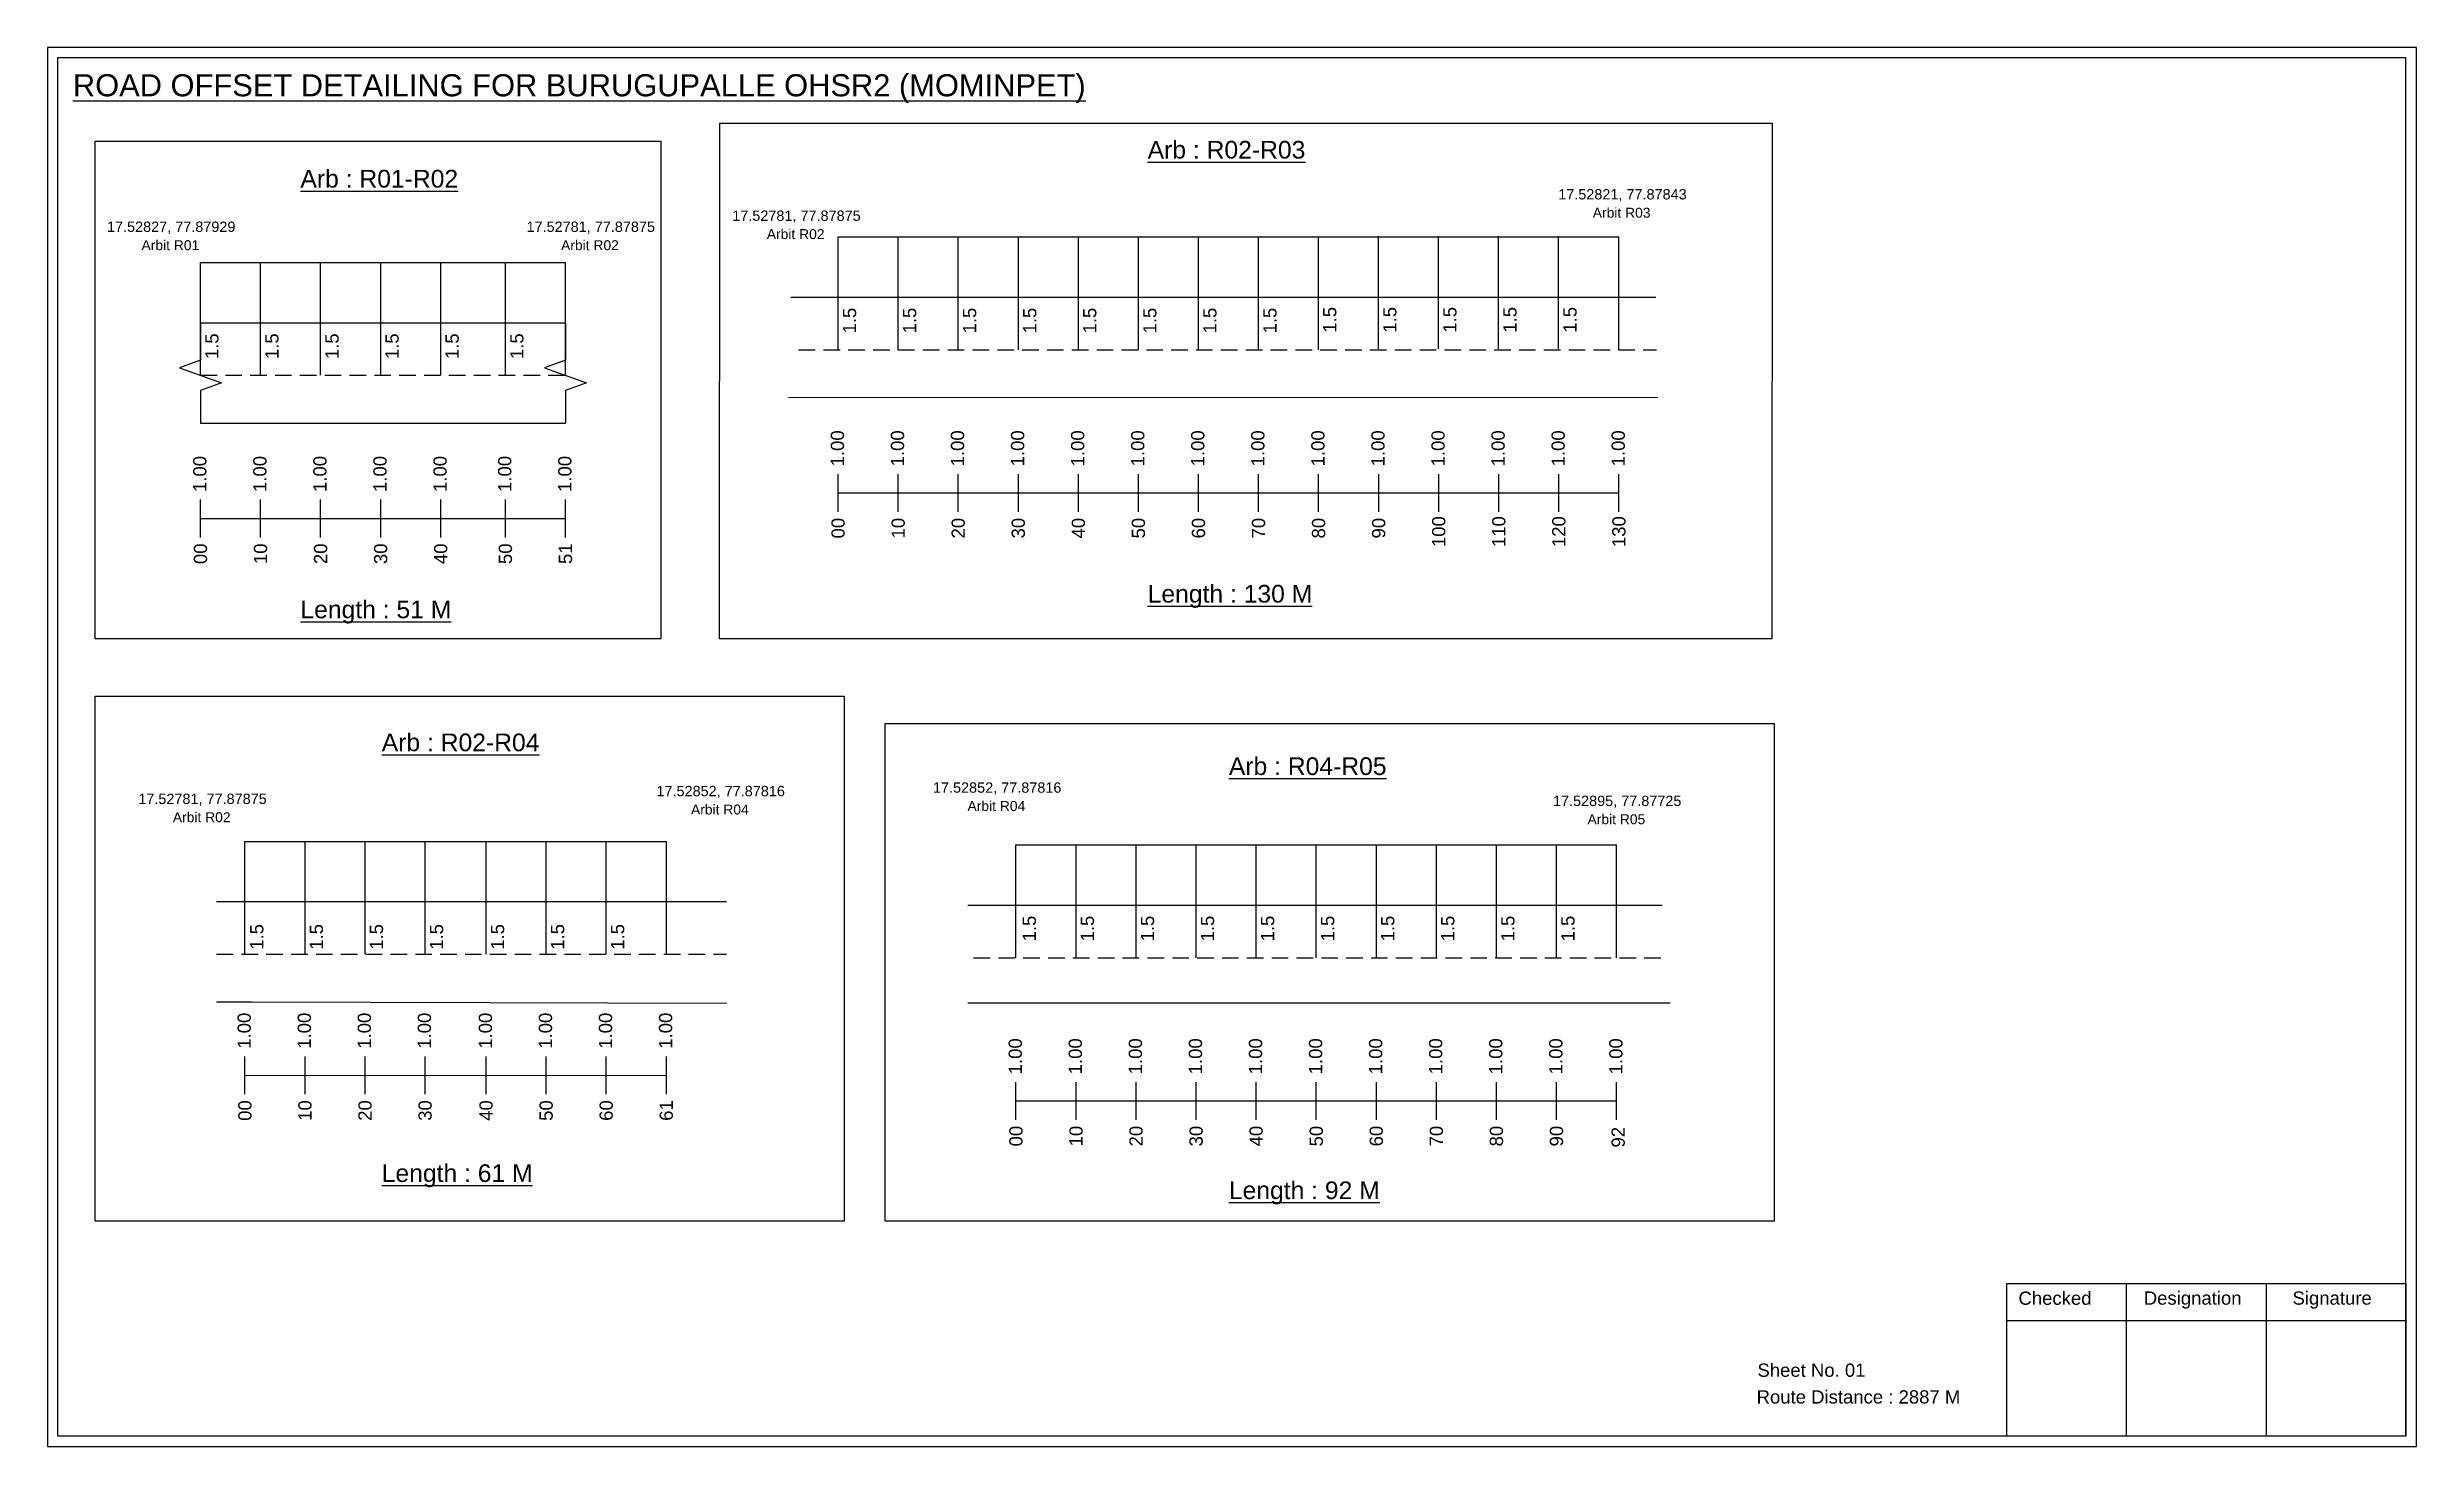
# Model space of a CAD drawing. Header units: inches. Extents: x 1065 to 7171, y 350 to 1611.
# Drawn here: x 3795 to 4331, y 444 to 760 of the extents above; entities that cross this region are included whole.
import ezdxf

# ---------------------------------------------------------------- set-up
doc = ezdxf.new("R2010")
doc.units = ezdxf.units.IN
doc.header["$MEASUREMENT"] = 0
doc.linetypes.add('DASHED2', pattern=[0.375, 0.25, -0.125])
for name, color, linetype in [('PDF_Geometry', 7, 'Continuous'), ('PDF_Text', 5, 'Continuous'), ('pipe', 5, 'Continuous')]:
    doc.layers.add(name, color=color, linetype=linetype)
doc.styles.add('PDF Arial', font='arial.ttf')
doc.styles.get("Standard").update_dxf_attribs({"font": 'arial.ttf'})

msp = doc.modelspace()

# ---------------------------------------------------------------- texts
at = {"color": 242, "true_color": 0xcd2027}
for s, height, p in [('%%UROAD OFFSET DETAILING FOR BURUGUPALLE OHSR2 (MOMINPET)', 5, (3800.54, 749.21)), ('%%UArb : R02-R03', 4, (4043.9, 735.12)), ('%%UArb : R01-R02', 4, (3852.06, 728.57)), ('%%ULength : 130 M', 4, (4043.9, 634.62)), ('%%ULength : 51 M', 4, (3852.06, 631.07)), ('%%UArb : R02-R04', 4, (3870.47, 600.97)), ('%%UArb : R04-R05', 4, (4062.29, 595.59)), ('%%ULength : 61 M', 4, (3870.47, 503.47)), ('%%ULength : 92 M', 4, (4062.29, 499.59))]:
    msp.add_text(s, height=height, dxfattribs=at).set_placement(p)
at = {"color": 5}
for s, height, p in [('17.52821, 77.87843', 2.34, (4136.87, 725.87)), ('17.52827, 77.87929', 2.34, (3808.26, 718.52)), ('17.52781, 77.87875', 2.34, (3903.26, 718.52)), ('17.52781, 77.87875', 2.34, (3949.84, 721.02)), ('Arbit R02', 2.246, (3957.66, 716.9)), ('Arbit R03', 2.246, (4144.69, 721.74)), ('Arbit R01', 2.246, (3816.08, 714.39)), ('Arbit R02', 2.246, (3911.08, 714.39)), ('17.52781, 77.87875', 2.34, (3815.35, 589.03)), ('17.52852, 77.87816', 2.34, (3932.68, 590.79)), ('17.52852, 77.87816', 2.34, (3995.29, 591.58)), ('17.52895, 77.87725', 2.34, (4135.68, 588.57)), ('Arbit R02', 2.246, (3823.17, 584.91)), ('Arbit R04', 2.246, (3940.5, 586.66)), ('Arbit R04', 2.246, (4003.11, 587.45)), ('Arbit R05', 2.246, (4143.5, 584.45))]:
    msp.add_text(s, height=height, dxfattribs=at).set_placement(p)
for p in [(3977.89, 695.53), (3991.49, 695.53), (4005.09, 695.53), (4018.69, 695.53), (4032.29, 695.53), (4045.89, 695.53), (4059.49, 695.53), (4073.09, 695.53), (4086.63, 695.71), (4100.23, 695.71), (4113.83, 695.71), (4127.43, 695.71), (4141.03, 695.71), (3833.51, 689.73), (3847.11, 689.73), (3860.71, 689.73), (3874.31, 689.73), (3887.91, 689.73), (3902.56, 689.74), (4018.6, 557.92), (4031.76, 557.92), (4045.36, 557.92), (4058.96, 557.92), (4072.56, 557.92), (4086.16, 557.92), (4099.76, 557.92), (4113.36, 557.92), (4126.96, 557.92), (4140.56, 557.92), (3843.68, 556.03), (3857.17, 556.03), (3870.77, 556.03), (3884.37, 556.03), (3898.19, 556.03), (3911.79, 556.03), (3925.39, 556.03)]:
    msp.add_text('1.5', height=3, rotation=90).set_placement(p)
at = {"color": 217, "true_color": 0x93278f}
for s, p in [('1.00', (3975.15, 665.45)), ('1.00', (3988.75, 665.45)), ('1.00', (4002.35, 665.45)), ('1.00', (4015.95, 665.45)), ('1.00', (4029.55, 665.45)), ('1.00', (4043.15, 665.45)), ('1.00', (4056.75, 665.45)), ('1.00', (4070.35, 665.45)), ('1.00', (4083.95, 665.45)), ('1.00', (4097.55, 665.45)), ('1.00', (4111.15, 665.45)), ('1.00', (4124.75, 665.45)), ('1.00', (4138.35, 665.45)), ('1.00', (4151.95, 665.45)), ('1.00', (3830.77, 659.65)), ('1.00', (3844.37, 659.65)), ('1.00', (3857.97, 659.65)), ('1.00', (3871.57, 659.65)), ('1.00', (3885.17, 659.65)), ('1.00', (3899.82, 659.66)), ('1.00', (3913.42, 659.66)), ('00', (3975.3, 649.13)), ('10', (3988.9, 649.13)), ('20', (4002.5, 649.13)), ('30', (4016.1, 649.13)), ('40', (4029.7, 649.13)), ('50', (4043.3, 649.13)), ('60', (4056.9, 649.13)), ('70', (4070.5, 649.13)), ('80', (4084.1, 649.13)), ('90', (4097.7, 649.13)), ('100', (4111.3, 647.18)), ('110', (4124.9, 647.18)), ('120', (4138.5, 647.18)), ('130', (4152.1, 647.18)), ('00', (3830.92, 643.33)), ('10', (3844.52, 643.33)), ('20', (3858.12, 643.33)), ('30', (3871.72, 643.33)), ('40', (3885.32, 643.33)), ('50', (3899.97, 643.34)), ('51', (3913.57, 643.34)), ('1.00', (3840.83, 533.63)), ('1.00', (3854.43, 533.63)), ('1.00', (3868.03, 533.63)), ('1.00', (3881.63, 533.63)), ('1.00', (3895.44, 533.63)), ('1.00', (3909.04, 533.63)), ('1.00', (3922.64, 533.63)), ('1.00', (3936.24, 533.63)), ('1.00', (4015.42, 527.84)), ('1.00', (4029.02, 527.84)), ('1.00', (4042.62, 527.84)), ('1.00', (4056.22, 527.84)), ('1.00', (4069.82, 527.84)), ('1.00', (4083.42, 527.84)), ('1.00', (4097.02, 527.84)), ('1.00', (4110.62, 527.84)), ('1.00', (4124.22, 527.84)), ('1.00', (4137.82, 527.84)), ('1.00', (4151.42, 527.84)), ('00', (3840.98, 517.31)), ('10', (3854.58, 517.31)), ('20', (3868.18, 517.31)), ('30', (3881.78, 517.31)), ('40', (3895.59, 517.31)), ('50', (3909.19, 517.31)), ('60', (3922.79, 517.31)), ('61', (3936.39, 517.31)), ('00', (4015.57, 511.52)), ('10', (4029.17, 511.52)), ('20', (4042.77, 511.52)), ('30', (4056.37, 511.52)), ('40', (4069.97, 511.52)), ('50', (4083.57, 511.52)), ('60', (4097.17, 511.52)), ('70', (4110.77, 511.52)), ('80', (4124.37, 511.52)), ('90', (4137.97, 511.52)), ('92', (4151.94, 511.27))]:
    msp.add_text(s, height=3, rotation=90, dxfattribs=at).set_placement(p)
for s, p in [('Sheet No. 01', (4181.98, 459.37)), ('Route Distance : 2887 M', (4181.79, 453.32))]:
    msp.add_text(s, height=3).set_placement(p)
at = {"layer": 'PDF_Text', "color": 7, "attachment_point": 7, "style": 'PDF Arial'}
for s, insert, char_height in [('Checked', (4241.08, 475.62), 3.001), ('Designation', (4269.46, 474.79), 3.0006), ('Signature', (4303.14, 474.79), 3.001)]:
    msp.add_mtext(s, dxfattribs=dict(at, insert=insert, char_height=char_height))

# ---------------------------------------------------------------- linework, layer by layer
at = {"color": 5}
for p, q in [((3973.82, 717.39), (4150.62, 717.39)), ((3829.44, 711.59), (3912.09, 711.59)), ((3839.5, 580.57), (3934.92, 580.57)), ((4014.09, 579.78), (4150.09, 579.78))]:
    msp.add_line(p, q, dxfattribs=at)
for p, q in [((3973.82, 691.86), (3973.82, 717.39)), ((3987.42, 691.86), (3987.42, 717.39)), ((4001.02, 691.86), (4001.02, 717.39)), ((4014.62, 691.86), (4014.62, 717.39)), ((4028.22, 691.86), (4028.22, 717.39)), ((4041.82, 691.86), (4041.82, 717.39)), ((4055.42, 691.86), (4055.42, 717.39)), ((4069.02, 691.86), (4069.02, 717.39)), ((4082.62, 691.86), (4082.62, 717.39)), ((4096.16, 692.04), (4096.16, 717.57)), ((4109.76, 692.04), (4109.76, 717.57)), ((4123.36, 692.04), (4123.36, 717.57)), ((4136.96, 692.04), (4136.96, 717.57)), ((4150.62, 691.86), (4150.62, 717.39)), ((3829.44, 686.06), (3829.44, 711.59)), ((3843.04, 686.06), (3843.04, 711.59)), ((3856.64, 686.06), (3856.64, 711.59)), ((3870.24, 686.06), (3870.24, 711.59)), ((3883.84, 686.06), (3883.84, 711.59)), ((3898.49, 686.06), (3898.49, 711.6)), ((3912.09, 686.06), (3912.09, 711.6)), ((3963.12, 703.74), (4159, 703.74)), ((3829.44, 697.94), (3912.09, 697.94)), ((3962.58, 681.06), (4159.42, 681.09)), ((3829.44, 675.26), (3912.09, 675.26)), ((3839.5, 555.03), (3839.5, 580.57)), ((3853.1, 555.03), (3853.1, 580.57)), ((3866.7, 555.03), (3866.7, 580.57)), ((3880.3, 555.03), (3880.3, 580.57)), ((3894.12, 555.03), (3894.12, 580.57)), ((3907.72, 555.03), (3907.72, 580.57)), ((3921.32, 555.03), (3921.32, 580.57)), ((3934.92, 555.03), (3934.92, 580.57)), ((4014.09, 554.24), (4014.09, 579.78)), ((4027.69, 554.24), (4027.69, 579.78)), ((4041.29, 554.24), (4041.29, 579.78)), ((4054.89, 554.24), (4054.89, 579.78)), ((4068.49, 554.24), (4068.49, 579.78)), ((4082.09, 554.24), (4082.09, 579.78)), ((4095.69, 554.24), (4095.69, 579.78)), ((4109.29, 554.24), (4109.29, 579.78)), ((4122.89, 554.24), (4122.89, 579.78)), ((4136.49, 554.24), (4136.49, 579.78)), ((4150.09, 554.24), (4150.09, 579.78)), ((3948.52, 566.92), (3833.09, 566.92)), ((4003.22, 566.13), (4160.37, 566.13)), ((3833.09, 544.23), (3841.15, 544.23)), ((3841.15, 544.23), (3948.52, 543.93)), ((4162.19, 543.94), (4003.22, 543.94))]:
    msp.add_line(p, q)
at = {"linetype": 'DASHED2', "ltscale": 15}
for p, q in [((3964.87, 691.86), (4159.15, 691.86)), ((3829.44, 686.06), (3912.09, 686.06)), ((3833.09, 555.03), (3948.52, 555.03)), ((4004.49, 554.24), (4160.37, 554.24))]:
    msp.add_line(p, q, dxfattribs=at)
at = {"color": 217, "true_color": 0x93278f}
for p, q in [((3973.82, 655.16), (3973.82, 663.71)), ((3987.42, 655.16), (3987.42, 663.71)), ((4001.02, 655.16), (4001.02, 663.71)), ((4014.62, 655.16), (4014.62, 663.71)), ((4028.22, 655.16), (4028.22, 663.71)), ((4041.82, 655.16), (4041.82, 663.71)), ((4055.42, 655.16), (4055.42, 663.71)), ((4069.02, 655.16), (4069.02, 663.71)), ((4082.62, 655.16), (4082.62, 663.71)), ((4096.22, 655.16), (4096.22, 663.71)), ((4109.82, 655.16), (4109.82, 663.71)), ((4123.42, 655.16), (4123.42, 663.71)), ((4137.02, 655.16), (4137.02, 663.71)), ((4150.62, 655.16), (4150.62, 663.71)), ((3829.44, 649.36), (3829.44, 657.92)), ((3843.04, 649.36), (3843.04, 657.92)), ((3856.64, 649.36), (3856.64, 657.92)), ((3870.24, 649.36), (3870.24, 657.92)), ((3883.84, 649.36), (3883.84, 657.92)), ((3898.49, 649.36), (3898.49, 657.92)), ((3912.09, 649.36), (3912.09, 657.92)), ((3973.82, 659.43), (4150.62, 659.49)), ((3829.44, 653.63), (3912.09, 653.64)), ((3839.5, 523.34), (3839.5, 531.9)), ((3853.1, 523.34), (3853.1, 531.9)), ((3866.7, 523.34), (3866.7, 531.9)), ((3880.3, 523.34), (3880.3, 531.9)), ((3894.12, 523.34), (3894.12, 531.9)), ((3907.72, 523.34), (3907.72, 531.9)), ((3921.32, 523.34), (3921.32, 531.9)), ((3934.92, 523.34), (3934.92, 531.9)), ((3839.5, 527.61), (3934.92, 527.67)), ((4014.09, 517.54), (4014.09, 526.1)), ((4027.69, 517.54), (4027.69, 526.1)), ((4041.29, 517.54), (4041.29, 526.1)), ((4054.89, 517.54), (4054.89, 526.1)), ((4068.49, 517.54), (4068.49, 526.1)), ((4082.09, 517.54), (4082.09, 526.1)), ((4095.69, 517.54), (4095.69, 526.1)), ((4109.29, 517.54), (4109.29, 526.1)), ((4122.89, 517.54), (4122.89, 526.1)), ((4136.49, 517.54), (4136.49, 526.1)), ((4150.09, 517.54), (4150.09, 526.1)), ((4014.09, 521.81), (4150.09, 521.84))]:
    msp.add_line(p, q, dxfattribs=at)
for points in [[(3805.58, 739.08), (3933.67, 739.08), (3933.67, 626.4), (3805.58, 626.4)], [(3805.58, 613.4), (3975.19, 613.4), (3975.19, 494.58), (3805.58, 494.58)], [(3984.5, 607.26), (4185.74, 607.26), (4185.74, 494.58), (3984.5, 494.58)]]:
    msp.add_lwpolyline(points, close=True)
at = {"linetype": 'Continuous'}
for points in [[(3829.44, 697.94), (3829.44, 689.51), (3824.7, 687.79), (3834.18, 684.33), (3829.44, 682.61), (3829.44, 675.26)], [(3912.09, 697.94), (3912.09, 689.51), (3907.35, 687.79), (3916.84, 684.33), (3912.09, 682.61), (3912.09, 675.26)]]:
    msp.add_lwpolyline(points, dxfattribs=at)
at = {"layer": 'PDF_Geometry'}
for points in [[(3794.76, 760.28), (3794.76, 443.57), (4331.24, 443.57), (4331.24, 760.28)], [(3797.09, 757.96), (3797.09, 445.99), (4328.82, 445.99), (4328.82, 757.96)]]:
    msp.add_lwpolyline(points, close=True, dxfattribs=at)
at = {"layer": 'PDF_Geometry', "color": 242, "true_color": 0xcc1f26}
msp.add_lwpolyline([(4328.82, 445.9), (4238.48, 445.9), (4238.48, 480.51), (4328.82, 480.51)], close=True, dxfattribs=at)
for points in [[(4265.46, 480.51), (4265.46, 445.9)], [(4297.18, 480.51), (4297.18, 445.9)], [(4238.48, 472.14), (4328.82, 472.14)]]:
    msp.add_lwpolyline(points, dxfattribs=at)
at = {"layer": 'pipe', "color": 0}
msp.add_lwpolyline([(3947.03, 743.1), (4185.35, 743.1), (4185.24, 626.4), (3946.92, 626.4)], close=True, dxfattribs=at)

msp.set_redraw_order([(e.dxf.handle, doc.entitydb.next_handle()) for e in msp.query("TEXT MTEXT ATTDEF DIMENSION ARC_DIMENSION")])  # texts and dimensions are drawn at this point

doc.saveas('drawing.dxf')
